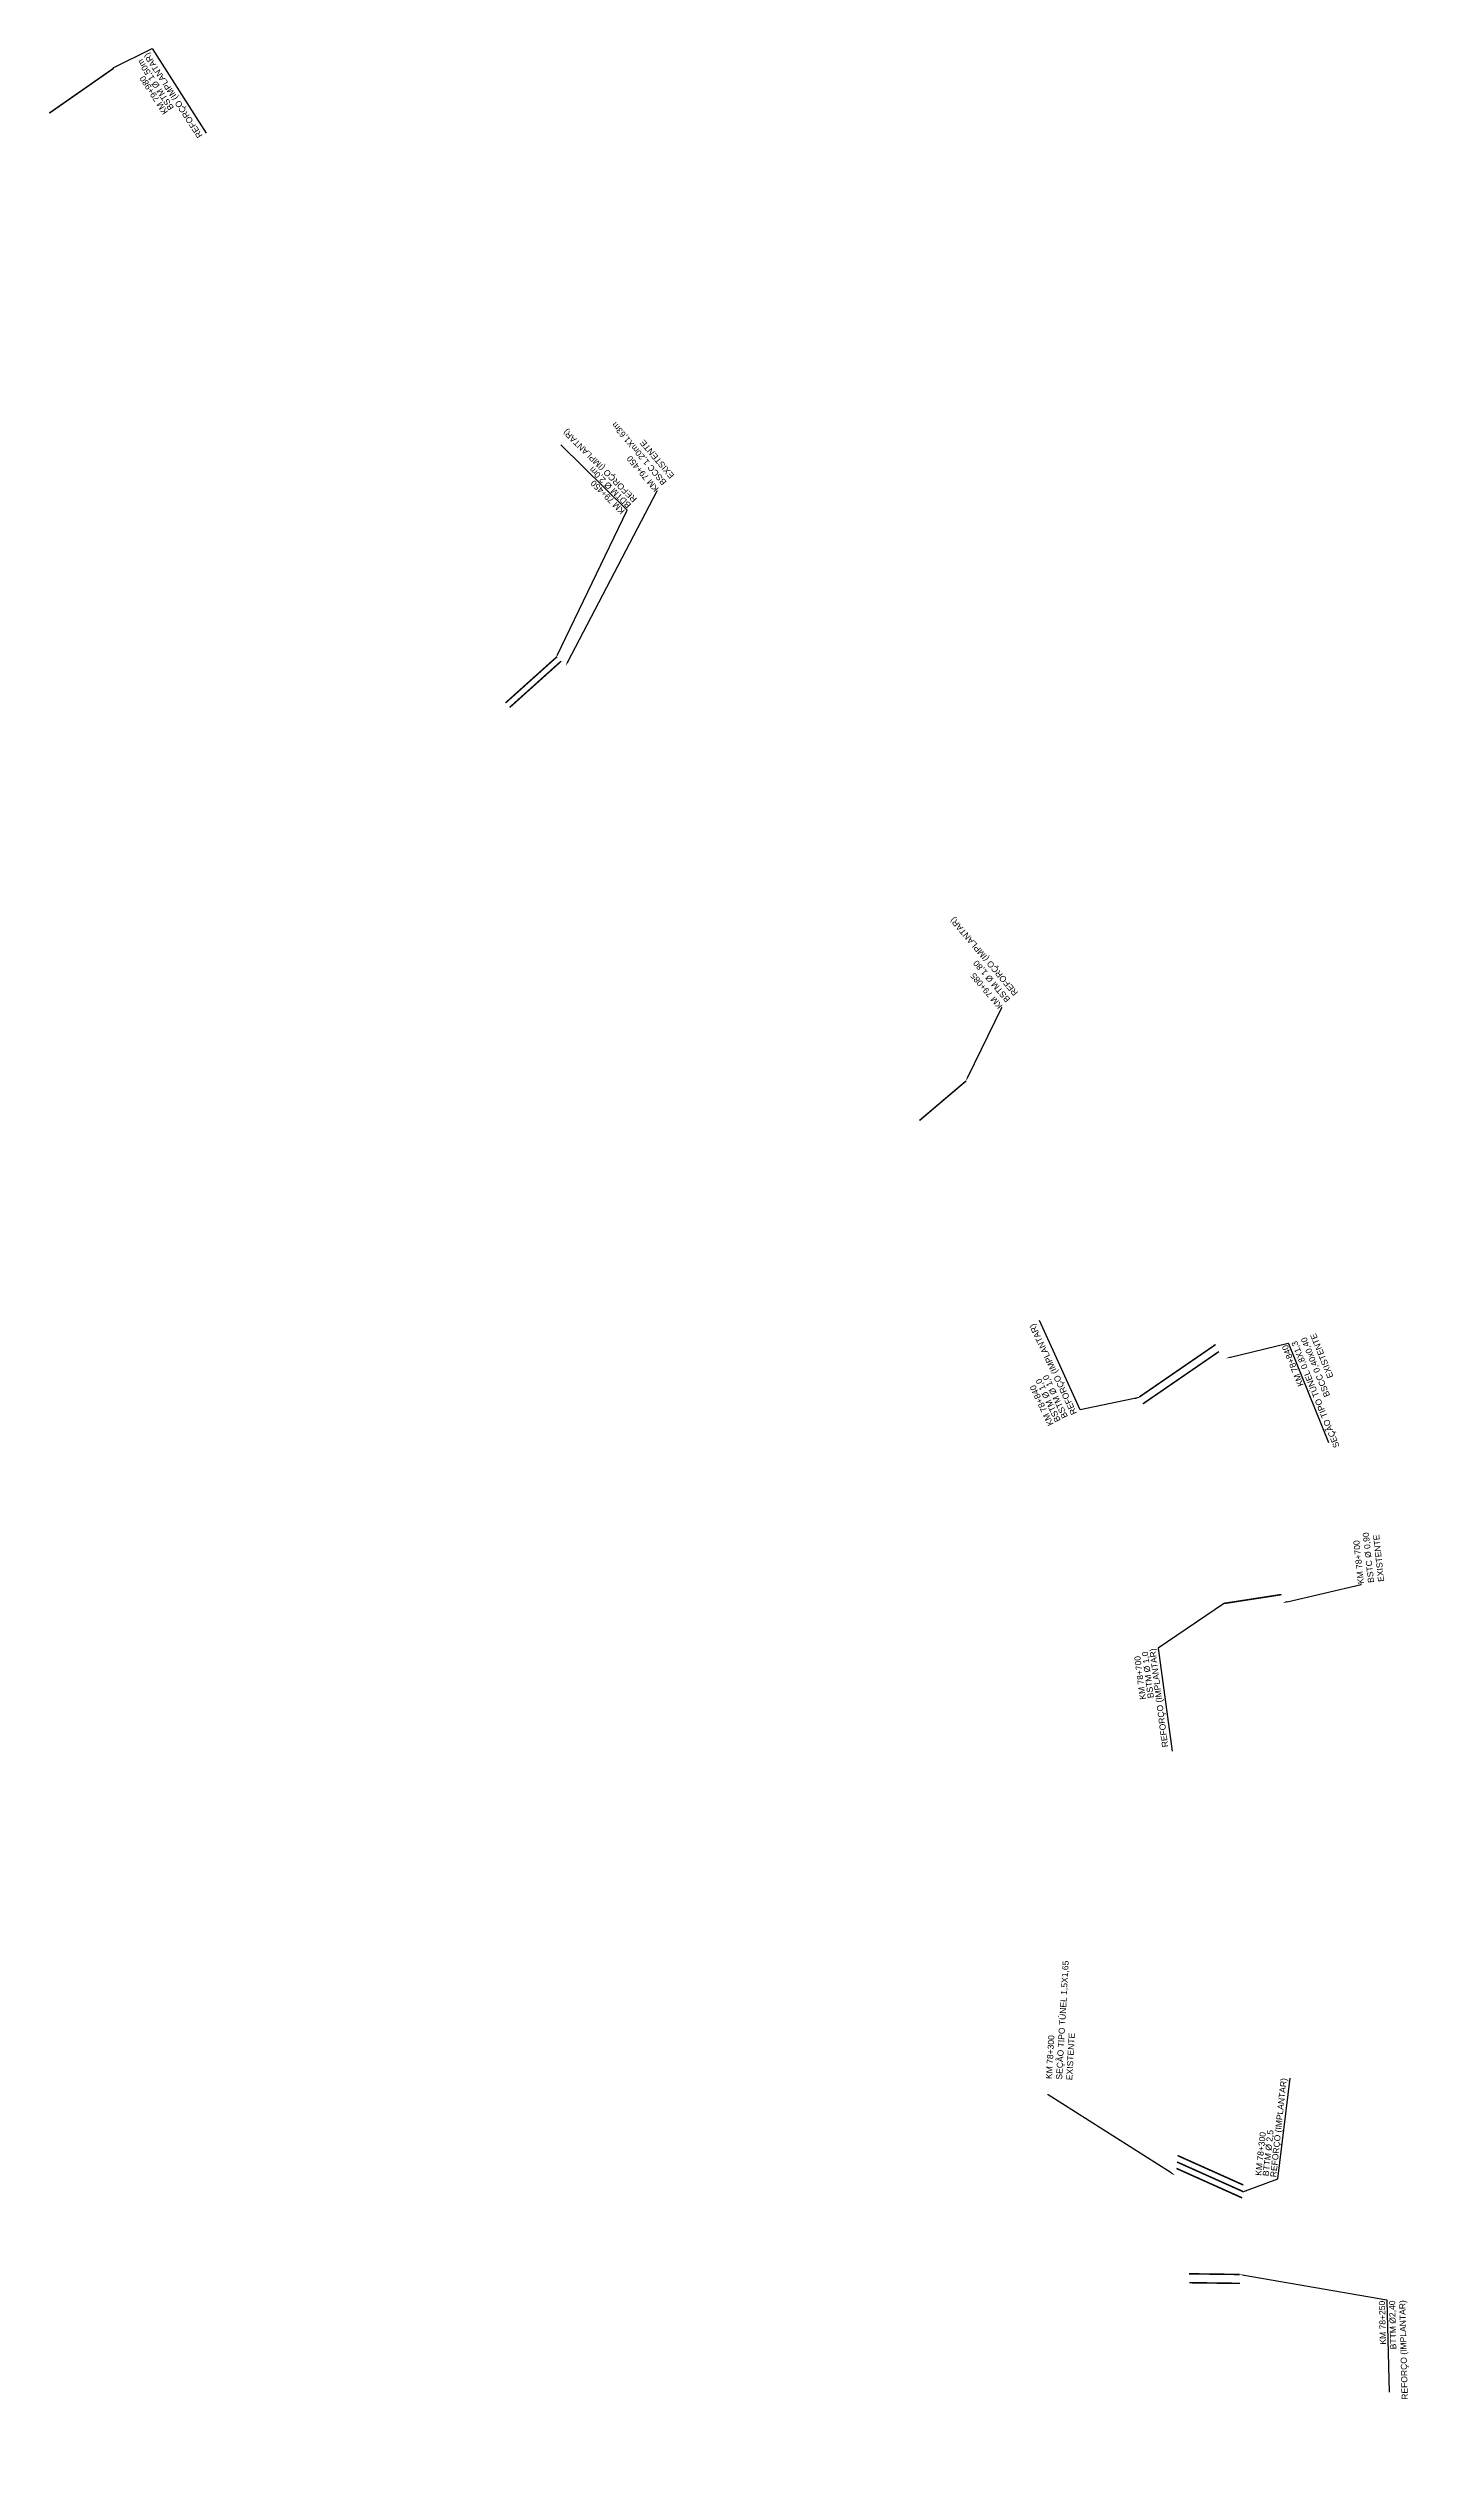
# Model space of a CAD drawing. Header units: metres. Extents: x 290209 to 324422, y 7399791 to 7463837.
# Drawn here: x 300064 to 300957, y 7447713 to 7449299 of the extents above; entities that cross this region are included whole.
import ezdxf
from ezdxf import colors
from ezdxf.entities.mleader import LeaderData, LeaderLine
from ezdxf.math import Vec2, Vec3

# ---------------------------------------------------------------- set-up
doc = ezdxf.new("R2010")
doc.units = ezdxf.units.M
for name, color, linetype in [('_DRENAGEM _TEXTOS_TIC', 2, 'Continuous'), ('BUEIRO_1.0', 50, 'Continuous'), ('BUEIRO_1.5', 50, 'Continuous'), ('BUEIRO_2.0', 50, 'Continuous'), ('BUEIRO_2.5', 50, 'Continuous'), ('BUEIRO_TEXTO', 2, 'Continuous')]:
    doc.layers.add(name, color=color, linetype=linetype)
doc.styles.add('$0$DIM', font='arial.ttf', dxfattribs={"width": 0.8})
doc.styles.add('ARIAL', font='arial.ttf')
doc.styles.add('SIMPLEX', font='simplex.shx')
doc.styles.get("Standard").update_dxf_attribs({"font": 'simplex.shx'})
doc.dimstyles.get("Standard").update_dxf_attribs({"dimtxt": 0.18, "dimasz": 0.18, "dimexe": 0.18, "dimexo": 0.0625, "dimgap": 0.09, "dimtad": 0, "dimtih": 1, "dimtoh": 1, "dimdec": 4, "dimzin": 0, "dimdsep": 46, "dimtxsty": 'Standard', "dimcen": 0.09, "dimadec": 0, "dimazin": 0, "dimtfac": 1, "dimtdec": 4, "dimtofl": 0, "dimtmove": 0, "dimatfit": 3, "dimfxl": 1, "dimtolj": 1, "dimtzin": 0, "dimarcsym": 0})

msp = doc.modelspace()

# ---------------------------------------------------------------- texts
at = {"layer": 'BUEIRO_TEXTO', "style": '$0$DIM'}
for s, rotation, p in [('BSTM Ø 1,50m', 123.156773, (300146.109, 7449259.998)), ('REFORÇO (IMPLANTAR) ', 123.156773, (300164.914, 7449241.794)), ('KM 79+980', 123.156773, (300142.217, 7449257.2)), ('REFORÇO (IMPLANTAR) ', 135.259256, (300449.476, 7449004.047, 721)), ('BDTM Ø 2,0m', 135.259256, (300445.658, 7449000.255, 721)), ('KM 79+450', 135.259256, (300441.607, 7448996.296, 721)), ('REFORÇO (IMPLANTAR) ', 115.284322, (300737.474, 7448405.526, -13)), ('KM 78+840', 115.284322, (300722.185, 7448398.332, -13)), ('BSTM Ø 1,0', 115.284322, (300726.86, 7448400.781, -13)), ('BSTM Ø 1,0', 115.284322, (300731.535, 7448403.23, -13)), ('KM 78+700', 97.481446, (300782.583, 7448218.255, -692)), ('BSTM Ø 1,0', 97.481446, (300787.783, 7448219.158, -692)), ('REFORÇO (IMPLANTAR) ', 97.481446, (300797.186, 7448187.068, 691)), ('REFORÇO (IMPLANTAR) ', 83.871676, (300867.868, 7447905.187, -678)), ('KM 78+300', 83.871676, (300858.079, 7447906.163)), ('BTTM Ø 2,5', 83.871676, (300862.933, 7447905.858))]:
    msp.add_text(s, height=4, rotation=rotation, dxfattribs=at).set_placement(p)

# ---------------------------------------------------------------- linework, layer by layer
at = {"layer": 'BUEIRO_1.0', "ltscale": 5, "const_width": 1.005}
for points in [[(300634.253, 7448597.022), (300664.808, 7448622.94)], [(300828.193, 7448450.377), (300778.306, 7448416.101)], [(300830.401, 7448445.786), (300780.514, 7448411.51)], [(300871.357, 7448286.726), (300834.102, 7448280.972)]]:
    msp.add_lwpolyline(points, dxfattribs=at)
at = {"layer": 'BUEIRO_1.5', "ltscale": 5, "const_width": 1.005, "elevation": 708.868}
msp.add_lwpolyline([(300106.405, 7449285.725), (300064.255, 7449256.343)], dxfattribs=at)
at = {"layer": 'BUEIRO_2.0', "ltscale": 5, "const_width": 1.005, "elevation": 698.087}
for points in [[(300396.877, 7448900.642), (300363.096, 7448870.32)], [(300399.549, 7448897.665), (300365.768, 7448867.344)]]:
    msp.add_lwpolyline(points, dxfattribs=at)
at = {"layer": 'BUEIRO_2.5', "ltscale": 5, "const_width": 1.005, "elevation": 678.982}
for points in [[(300845.589, 7447891.827), (300802.552, 7447911.108)], [(300845.969, 7447896.04), (300802.932, 7447915.321)], [(300846.349, 7447900.253), (300803.312, 7447919.534)]]:
    msp.add_lwpolyline(points, dxfattribs=at)
at = {"layer": 'BUEIRO_2.5', "ltscale": 5, "const_width": 1.005}
for points in [[(300810.712, 7447842.138), (300843.924, 7447841.69)], [(300810.936, 7447836.31), (300844.148, 7447835.862)]]:
    msp.add_lwpolyline(points, dxfattribs=at)

msp.set_redraw_order([(e.dxf.handle, doc.entitydb.next_handle()) for e in msp.query("TEXT MTEXT ATTDEF DIMENSION ARC_DIMENSION")])  # texts and dimensions are drawn at this point

# ---------------------------------------------------------------- leaders
at = {"layer": '_DRENAGEM _TEXTOS_TIC', "color": 2, "linetype": 'Continuous', "lineweight": -3}
ml = msp.add_multileader_mtext('Standard', dxfattribs=at)
ml.set_content('{\\fArial|b0|i0|c0|p34;\\C256;KM 79+450\\PBSCC 1,20mX1,63m\\PEXISTENTE}', color=2, style='SIMPLEX')
ml.set_leader_properties(color=256)
ml.build(insert=Vec2(0, 0))
ml.multileader.update_dxf_attribs({"text_right_attachment_type": 6, "dogleg_length": 0.36, "arrow_head_size": 3})
ctx = ml.context
ctx.base_point, ctx.arrow_head_size, ctx.landing_gap_size, ctx.plane_origin, ctx.plane_x_axis, ctx.plane_y_axis = Vec3(300462.31, 7449009.365, -709), 3, 0.09, Vec3(300890.44, 7449007.114, -709), Vec3(-0.64655966, 0.76286343), Vec3(-0.76286343, -0.64655966)
ctx.right_attachment = 6
notes = []
notes.append((ctx, [(0, (1, 1, 0), (300462.543, 7449009.091, -709), (-0.64655966, 0.76286343), 0.36, [(0, [(300402.558, 7448894.676, -709)], 0, [])])]))
ctx.mtext.insert, ctx.mtext.text_direction, ctx.mtext.rotation, ctx.mtext.width, ctx.mtext.defined_height, ctx.mtext.flow_direction = Vec3(300460.7, 7449008.119, -709), Vec3(-0.64655966, 0.76286343), 2.27386232, 111.77672, 31.932, 5
ml = msp.add_multileader_mtext('Standard', dxfattribs=at)
ml.set_content('{\\fArial|b0|i0|c0|p34;\\C256;KM 79+085\\PBSTM Ø 1,80\\PREFORÇO (IMPLANTAR)}', color=2, style='SIMPLEX')
ml.set_leader_properties(color=256)
ml.build(insert=Vec2(0, 0))
ml.multileader.update_dxf_attribs({"text_right_attachment_type": 6, "dogleg_length": 0.36, "arrow_head_size": 3})
ctx = ml.context
ctx.base_point, ctx.arrow_head_size, ctx.landing_gap_size, ctx.plane_origin, ctx.plane_x_axis, ctx.plane_y_axis = Vec3(300687.871, 7448671.214), 3, 0.09, Vec3(301138.822, 7448718.614), Vec3(-0.64655966, 0.76286343), Vec3(-0.76286343, -0.64655966)
ctx.right_attachment = 6
notes.append((ctx, [(0, (1, 1, 0), (300688.104, 7448670.939), (-0.64655966, 0.76286343), 0.36, [(0, [(300664.531, 7448622.716)], 0, [])])]))
ctx.mtext.insert, ctx.mtext.text_direction, ctx.mtext.rotation, ctx.mtext.width, ctx.mtext.defined_height, ctx.mtext.flow_direction = Vec3(300685.839, 7448669.609), Vec3(-0.64655966, 0.76286343), 2.27386232, 111.77672, 31.932, 5
ml = msp.add_multileader_mtext('Standard', dxfattribs=at)
ml.set_content('{\\fArial|b0|i0|c0|p34;\\C256;KM 79+085\\PBSTM Ø 1,80\\PREFORÇO (IMPLANTAR)}', color=2, style='SIMPLEX')
ml.set_leader_properties(color=256)
ml.build(insert=Vec2(0, 0))
ml.multileader.update_dxf_attribs({"text_right_attachment_type": 6, "dogleg_length": 0.36, "arrow_head_size": 3})
ctx = ml.context
ctx.base_point, ctx.arrow_head_size, ctx.landing_gap_size, ctx.plane_origin, ctx.plane_x_axis, ctx.plane_y_axis = Vec3(300687.871, 7448671.214), 3, 0.09, Vec3(301138.822, 7448718.614), Vec3(-0.64655966, 0.76286343), Vec3(-0.76286343, -0.64655966)
ctx.right_attachment = 6
notes.append((ctx, [(0, (1, 1, 0), (300688.104, 7448670.939), (-0.64655966, 0.76286343), 0.36, [(0, [(300664.531, 7448622.716)], 0, [])])]))
ctx.mtext.insert, ctx.mtext.text_direction, ctx.mtext.rotation, ctx.mtext.width, ctx.mtext.defined_height, ctx.mtext.flow_direction = Vec3(300685.839, 7448669.609), Vec3(-0.64655966, 0.76286343), 2.27386232, 111.77672, 31.932, 5
ml = msp.add_multileader_mtext('Standard', dxfattribs=at)
ml.set_content('{\\fArial|b0|i0|c0|p34;\\C256;KM 78+840\\PSEÇÃO TIPO TÚNEL 0,8X1,3\\PBSCC 0,40x0,40\\PEXISTENTE}', color=2, style='SIMPLEX')
ml.set_leader_properties(color=256)
ml.build(insert=Vec2(0, 0))
ml.multileader.update_dxf_attribs({"text_right_attachment_type": 6, "dogleg_length": 0.36, "arrow_head_size": 3})
ctx = ml.context
ctx.base_point, ctx.arrow_head_size, ctx.landing_gap_size, ctx.plane_origin, ctx.plane_x_axis, ctx.plane_y_axis = Vec3(300901.398, 7448380.89), 3, 0.09, Vec3(301290.127, 7448389.331), Vec3(-0.37627721, 0.92650713), Vec3(-0.92650713, -0.37627721)
ctx.right_attachment, ctx.text_align_type = 6, 2
notes.append((ctx, [(1, (1, 1, 0), (300875.786, 7448451.306), (0.37627721, -0.92650713), 0.36, [(0, [(300835.053, 7448441.357)], 0, [])])]))
ctx.mtext.insert, ctx.mtext.text_direction, ctx.mtext.rotation, ctx.mtext.width, ctx.mtext.defined_height, ctx.mtext.alignment, ctx.mtext.flow_direction = Vec3(300871.508, 7448449.083), Vec3(-0.37627721, 0.92650713), 1.95657124, 111.77672, 31.932, 3, 5
ml = msp.add_multileader_mtext('Standard', dxfattribs=at)
ml.set_content('{\\fArial|b0|i0|c0|p34;\\C256;KM 78+700\\PBSTC Ø 0,90\\PEXISTENTE}', color=2, style='SIMPLEX')
ml.set_leader_properties(color=256)
ml.build(insert=Vec2(0, 0))
ml.multileader.update_dxf_attribs({"text_right_attachment_type": 6, "dogleg_length": 0.36, "arrow_head_size": 3})
ctx = ml.context
ctx.base_point, ctx.arrow_head_size, ctx.landing_gap_size, ctx.plane_origin, ctx.plane_x_axis, ctx.plane_y_axis = Vec3(300923.466, 7448293.567), 3, 0.09, Vec3(301318.704, 7448095.093), Vec3(-0.10818948, 0.99413029), Vec3(-0.99413029, -0.10818948)
ctx.right_attachment = 6
notes.append((ctx, [(0, (1, 1, 0), (300923.505, 7448293.209), (-0.10818948, 0.99413029), 0.36, [(0, [(300872.106, 7448281.371)], 0, [])])]))
ctx.mtext.insert, ctx.mtext.text_direction, ctx.mtext.rotation, ctx.mtext.width, ctx.mtext.defined_height, ctx.mtext.flow_direction = Vec3(300921.434, 7448293.436), Vec3(-0.10818948, 0.99413029), 1.67919799, 111.77672, 31.932, 5
at = {"layer": '_DRENAGEM _TEXTOS_TIC'}
ml = msp.add_multileader_mtext('Standard', dxfattribs=at)
ml.set_content('KM 78+300\\PSEÇÃO TIPO TÚNEL 1,5X1,65\\PEXISTENTE', color=256, style='ARIAL')
ml.set_leader_properties()
ml.build(insert=Vec2(0, 0))
ml.multileader.update_dxf_attribs({"text_right_attachment_type": 6, "dogleg_length": 0.36, "arrow_head_size": 3})
ctx = ml.context
ctx.base_point, ctx.arrow_head_size, ctx.landing_gap_size, ctx.plane_origin, ctx.plane_x_axis, ctx.plane_y_axis = Vec3(300718.468, 7447959.652), 3, 10, Vec3(300980.991, 7447819.224), Vec3(0.05614529, 0.99842261), Vec3(-0.99842261, 0.05614529)
ctx.right_attachment = 6
notes.append((ctx, [(0, (1, 1, 0), (300718.447, 7447959.293), (0.05614529, 0.99842261), 0.36, [(0, [(300801.632, 7447906.533)], 0, [])])]))
ctx.mtext.insert, ctx.mtext.text_direction, ctx.mtext.rotation, ctx.mtext.flow_direction = Vec3(300716.998, 7447969.751), Vec3(0.05614529, 0.99842261), 1.51462149, 5
at = {"layer": '_DRENAGEM _TEXTOS_TIC', "color": 2, "linetype": 'Continuous', "lineweight": -3}
ml = msp.add_multileader_mtext('Standard', dxfattribs=at)
ml.set_content('{\\fArial|b0|i0|c0|p34;\\C256;KM 78+250\\PBTTM Ø2,40\\PREFORÇO (IMPLANTAR)}', color=2, style='SIMPLEX')
ml.set_leader_properties(color=256)
ml.build(insert=Vec2(0, 0))
ml.multileader.update_dxf_attribs({"text_right_attachment_type": 6, "dogleg_length": 0.36, "arrow_head_size": 3})
ctx = ml.context
ctx.base_point, ctx.arrow_head_size, ctx.landing_gap_size, ctx.plane_origin, ctx.plane_x_axis, ctx.plane_y_axis = Vec3(300939.327, 7447759.887), 3, 0.09, Vec3(301228.771, 7448088.051), Vec3(-0.02545722, 0.99967591), Vec3(-0.99967591, -0.02545722)
ctx.right_attachment, ctx.text_align_type = 6, 2
notes.append((ctx, [(0, (1, 1, 0), (300940.257, 7447825.025), (0.02545722, -0.99967591), 0.36, [(0, [(300843.924, 7447841.69)], 0, [])])]))
ctx.mtext.insert, ctx.mtext.text_direction, ctx.mtext.rotation, ctx.mtext.width, ctx.mtext.defined_height, ctx.mtext.alignment, ctx.mtext.flow_direction = Vec3(300935.094, 7447824.444), Vec3(-0.02545722, 0.99967591), 1.5962563, 111.77672, 31.932, 3, 5
at = {"layer": 'BUEIRO_TEXTO'}
for points in [[(300106.17, 7449286.056, 728.722), (300131.75, 7449298.724, 728.722), (300167.138, 7449243.295, 728.722)], [(300396.855, 7448901.356, 730.722), (300442.899, 7448996.463, 730.722), (300399.289, 7449039.179, 730.722)], [(300778.206, 7448415.665, 728.722), (300739.528, 7448407.738, 728.722), (300712.903, 7448466.113, 728.722)], [(300834.104, 7448281.132, 36.722), (300790.487, 7448251.548, 36.722), (300799.835, 7448184.176, 36.722)], [(300846.002, 7447895.692, 678.982), (300869, 7447904.317, 678.982), (300877.033, 7447970.135, 678.982)]]:
    msp.add_leader(points, dimstyle='Standard', override={"dimasz": 3}, dxfattribs=at)
for ctx, leaders in notes:
    for number, flags, end, landing, length, lines in leaders:
        leader = LeaderData()
        leader.index, (leader.has_last_leader_line, leader.has_dogleg_vector, leader.attachment_direction) = number, flags
        leader.last_leader_point, leader.dogleg_vector, leader.dogleg_length = Vec3(end), Vec3(landing), length
        for number, points, colour, breaks in lines:
            line = LeaderLine()
            line.index, line.vertices, line.color, line.breaks = number, Vec3.list(points), colors.encode_raw_color(colour), breaks
            leader.lines.append(line)
        ctx.leaders.append(leader)

doc.saveas('drawing.dxf')
